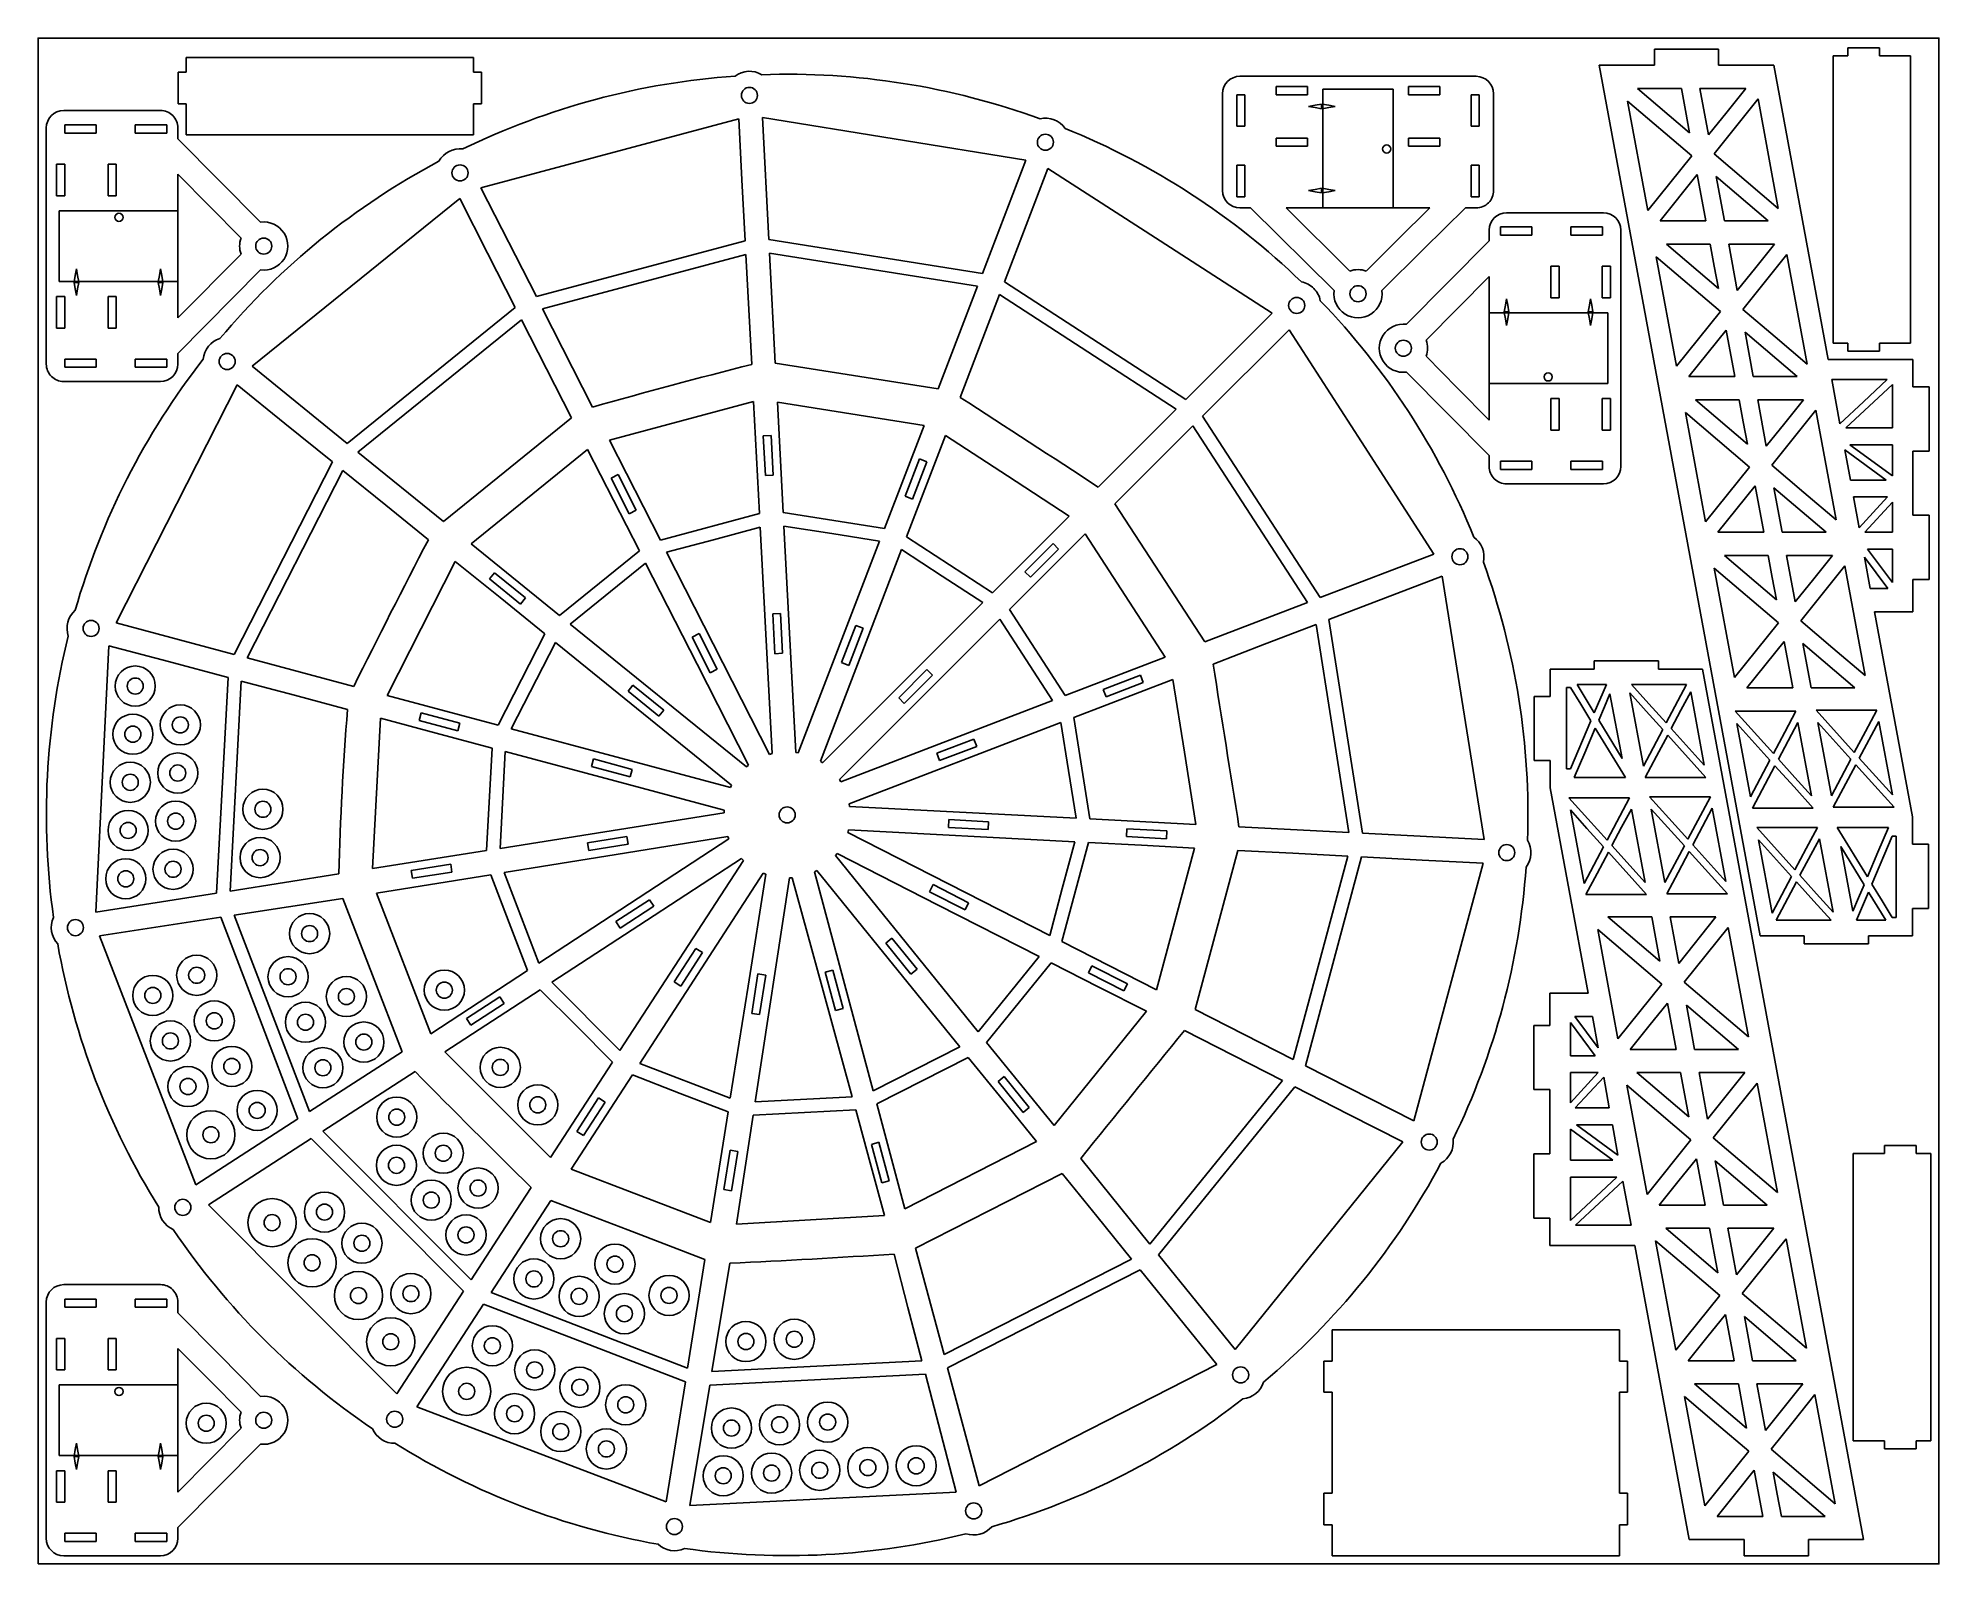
# Model space of a CAD drawing. Extents: x 0 to 710, y 0 to 570.
import ezdxf

# ---------------------------------------------------------------- set-up
doc = ezdxf.new("R2010")
doc.units = 0
doc.header["$MEASUREMENT"] = 0
doc.layers.add('DEFAULT', color=1, linetype='Continuous')

msp = doc.modelspace()

# ---------------------------------------------------------------- linework, layer by layer
at = {"color": 5}
msp.add_lwpolyline([(0, 0), (710, 0), (710, 570), (0, 570)], close=True, dxfattribs=at)
at = {"layer": 'DEFAULT'}
for p, q in [((55.3379, 562.7065), (162.64135, 562.7065)), ((55.3379, 557.235), (55.3379, 562.7065)), ((162.64135, 562.7065), (162.64135, 557.235)), ((603.7085, 559.822), (603.7085, 565.822)), ((603.7085, 565.822), (627.7085, 565.822)), ((627.7085, 565.822), (627.7085, 559.822)), ((670.501, 455.99135), (670.501, 563.295)), ((670.501, 563.295), (675.9725, 563.295)), ((675.9725, 563.295), (675.9725, 566.3265)), ((675.9725, 566.3265), (687.739, 566.3265)), ((687.739, 566.3265), (687.739, 563.295)), ((687.739, 563.295), (699.3965, 563.295)), ((699.3965, 563.295), (699.3965, 455.99135)), ((52.3379, 545.4685), (52.3379, 557.235)), ((52.3379, 557.235), (55.3379, 557.235)), ((162.64135, 557.235), (165.67295, 557.235)), ((165.67295, 557.235), (165.67295, 545.4685)), ((448.9179, 555.6955), (537.16, 555.6955)), ((643.2035, 234.6085), (583.1325, 559.822)), ((583.1325, 559.822), (603.7085, 559.822)), ((627.7085, 559.822), (648.2845, 559.822)), ((648.2845, 559.822), (668.558, 449.9023)), ((442.40685, 513.0465), (442.40685, 549.1845)), ((450.79885, 548.828), (447.7343, 548.828)), ((447.7343, 548.828), (447.7343, 537.0545)), ((450.79885, 537.0545), (450.79885, 548.828)), ((474.1742, 551.8385), (462.4004, 551.8385)), ((462.4004, 551.8385), (462.4004, 548.7745)), ((462.4004, 548.7745), (474.1742, 548.7745)), ((474.1742, 548.7745), (474.1742, 551.8385)), ((523.5875, 551.839), (511.814, 551.839)), ((511.814, 551.839), (511.814, 548.7745)), ((511.814, 548.7745), (523.5875, 548.7745)), ((523.5875, 548.7745), (523.5875, 551.839)), ((538.2905, 548.8285), (535.226, 548.8285)), ((535.226, 548.8285), (535.226, 537.055)), ((538.2905, 537.055), (538.2905, 548.8285)), ((543.656, 549.1875), (543.6715, 513.0495)), ((613.8055, 551.1555), (597.426, 551.1555)), ((597.426, 551.1555), (616.86, 534.585)), ((615.333, 542.87), (613.8055, 551.1555)), ((637.818, 551.1555), (620.6735, 551.1555)), ((620.6735, 551.1555), (623.8905, 533.815)), ((642.4105, 547.2295), (625.99, 526.7995)), ((630.8545, 542.485), (637.818, 551.1555)), ((649.96, 506.3695), (642.4105, 547.2295)), ((9.59705, 542.925), (45.73515, 542.9405)), ((55.3379, 545.4685), (52.3379, 545.4685)), ((55.3379, 533.811), (55.3379, 545.4685)), ((165.67295, 545.4685), (162.64135, 545.4685)), ((162.64135, 545.4685), (162.64135, 533.811)), ((261.7138, 539.8235), (165.438, 514.048)), ((262.91445, 517.038), (261.7138, 539.8235)), ((368.9647, 524.38), (270.5736, 540.2735)), ((270.5736, 540.2735), (272.95585, 494.7773)), ((617.633, 526.0285), (593.664, 546.4575)), ((593.664, 546.4575), (601.2555, 505.6)), ((616.86, 534.585), (615.333, 542.87)), ((623.8905, 533.815), (630.8545, 542.485)), ((3.08885, 448.18725), (3.08885, 536.4295)), ((21.72975, 537.5595), (9.9561, 537.5595)), ((9.9561, 537.5595), (9.9561, 534.495)), ((9.9561, 534.495), (21.72975, 534.495)), ((21.72975, 534.495), (21.72975, 537.5595)), ((48.0665, 537.5595), (36.29285, 537.5595)), ((36.29285, 537.5595), (36.29285, 534.495)), ((36.29285, 534.495), (48.0665, 534.495)), ((48.0665, 534.495), (48.0665, 537.5595)), ((52.249, 536.4145), (52.249, 532.3945)), ((162.64135, 533.811), (55.3379, 533.811)), ((447.7343, 537.0545), (450.79885, 537.0545)), ((474.1742, 532.6445), (462.4004, 532.6445)), ((462.4004, 532.6445), (462.4004, 529.58)), ((474.1742, 529.58), (474.1742, 532.6445)), ((523.5875, 532.6445), (511.814, 532.6445)), ((511.814, 532.6445), (511.814, 529.58)), ((523.5875, 529.58), (523.5875, 532.6445)), ((535.226, 537.055), (538.2905, 537.055)), ((52.249, 532.3945), (67.6854, 516.7995)), ((462.4004, 529.58), (474.1742, 529.58)), ((511.814, 529.58), (523.5875, 529.58)), ((609.444, 515.8145), (617.633, 526.0285)), ((625.99, 526.7995), (637.975, 516.5845)), ((10.00995, 522.857), (6.94555, 522.857)), ((6.94555, 522.857), (6.94555, 511.083)), ((10.00995, 511.083), (10.00995, 522.857)), ((29.20475, 522.857), (26.1401, 522.857)), ((26.1401, 522.857), (26.1401, 511.083)), ((29.20475, 511.083), (29.20475, 522.857)), ((64.0255, 507.2055), (52.23325, 519.122)), ((52.23325, 519.122), (52.23325, 465.4479)), ((360.84545, 503.233), (368.9647, 524.38)), ((377.1986, 521.2235), (360.9831, 478.9771)), ((419.0987, 494.24685), (377.1986, 521.2235)), ((450.79885, 522.4915), (447.7343, 522.4915)), ((447.7343, 522.4915), (447.7343, 510.718)), ((450.79885, 510.718), (450.79885, 522.4915)), ((538.2905, 522.4915), (535.226, 522.4915)), ((535.226, 522.4915), (535.226, 510.718)), ((538.2905, 510.718), (538.2905, 522.4915)), ((619.7305, 519.0145), (605.8035, 501.674)), ((622.9475, 501.674), (619.7305, 519.0145)), ((67.6854, 516.799), (83.12185, 501.204)), ((165.438, 514.048), (186.12535, 473.41255)), ((264.1151, 494.2519), (262.9144, 517.0375)), ((601.2555, 505.6), (609.444, 515.8145)), ((646.195, 501.674), (626.7725, 518.2345)), ((626.7725, 518.2345), (629.8635, 501.674)), ((637.975, 516.5845), (649.96, 506.3695)), ((6.94555, 511.083), (10.00995, 511.083)), ((26.1401, 511.083), (29.20475, 511.083)), ((75.8177, 495.28945), (64.0255, 507.2055)), ((157.4964, 510.0075), (79.97695, 447.36455)), ((167.87, 489.66945), (157.4964, 510.0075)), ((447.7343, 510.718), (450.79885, 510.718)), ((452.89165, 506.5355), (448.9179, 506.5355)), ((484.0896, 475.6614), (452.89165, 506.5355)), ((519.853, 506.5515), (466.1787, 506.5515)), ((466.1787, 506.5515), (490.01005, 482.9688)), ((507.9365, 494.75905), (519.853, 506.5515)), ((533.125, 506.5355), (517.53, 491.0991)), ((537.1455, 506.5355), (533.125, 506.5355)), ((535.226, 510.718), (538.2905, 510.718)), ((548.511, 504.74), (584.649, 504.74)), ((352.72615, 482.0861), (360.84545, 503.233)), ((542, 494.255), (542, 498.22875)), ((557.956, 499.4123), (546.1825, 499.4123)), ((546.1825, 499.4123), (546.1825, 496.34775)), ((557.956, 496.34775), (557.956, 499.4123)), ((584.2925, 499.4123), (572.519, 499.4123)), ((572.519, 499.4123), (572.519, 496.34775)), ((584.2925, 496.34775), (584.2925, 499.4123)), ((591.16, 498.22875), (591.16, 409.9866)), ((605.8035, 501.674), (614.3755, 501.674)), ((614.3755, 501.674), (622.9475, 501.674)), ((629.8635, 501.674), (638.0295, 501.674)), ((638.0295, 501.674), (646.195, 501.674)), ((186.12535, 473.41255), (264.1151, 494.2519)), ((272.95585, 494.7773), (352.72615, 482.0861)), ((460.9988, 467.27025), (419.0987, 494.24685)), ((496.02025, 482.96685), (507.9365, 494.75905)), ((517.53, 491.0991), (501.935, 475.6627)), ((511.126, 463.057), (542, 494.255)), ((546.1825, 496.34775), (557.956, 496.34775)), ((572.519, 496.34775), (584.2925, 496.34775)), ((624.5625, 493.00715), (608.2275, 493.00715)), ((608.2275, 493.00715), (627.616, 476.4431)), ((626.0895, 484.72515), (624.5625, 493.00715)), ((648.575, 493.0072), (631.477, 493.0072)), ((631.477, 493.0072), (634.6535, 475.67415)), ((641.6145, 484.34065), (648.575, 493.0072)), ((52.23325, 465.4479), (75.81575, 489.27925)), ((83.12315, 483.3589), (52.249, 452.16095)), ((178.2436, 469.3313), (167.87, 489.66945)), ((264.384, 489.1483), (188.4446, 468.85685)), ((265.46585, 468.6176), (264.384, 489.1483)), ((350.89425, 477.31465), (273.2232, 489.6718)), ((273.2232, 489.6718), (275.3764, 448.5492)), ((568.109, 484.7462), (565.0445, 484.7462)), ((565.0445, 484.7462), (565.0445, 472.9724)), ((568.109, 472.9724), (568.109, 484.7462)), ((587.3035, 484.7462), (584.239, 484.7462)), ((584.239, 484.7462), (584.239, 472.9724)), ((587.3035, 472.9724), (587.3035, 484.7462)), ((628.435, 467.8807), (604.421, 488.31175)), ((604.421, 488.31175), (612.013, 447.4497)), ((627.616, 476.4431), (626.0895, 484.72515)), ((634.6535, 475.67415), (641.614, 484.34065)), ((653.1695, 489.08315), (636.7475, 468.65215)), ((660.7615, 448.2211), (653.1695, 489.08315)), ((343.523, 458.11605), (350.89425, 477.31465)), ((360.9831, 478.9771), (428.6845, 434.94445)), ((542.016, 480.96795), (518.4335, 457.13655)), ((542.016, 427.2938), (542.016, 480.96795)), ((10.00995, 473.44335), (6.94555, 473.44335)), ((6.94555, 473.44335), (6.94555, 461.66955)), ((10.00995, 461.66955), (10.00995, 473.44335)), ((29.20475, 473.44335), (26.1401, 473.44335)), ((26.1401, 473.44335), (26.1401, 461.66955)), ((29.20475, 461.66955), (29.20475, 473.44335)), ((115.4831, 418.5809), (178.2436, 469.3313)), ((188.4446, 468.85685), (207.12145, 432.17085)), ((266.5477, 448.08695), (265.46585, 468.6176)), ((359.15105, 474.20415), (344.39245, 435.7535)), ((392.1112, 452.76705), (359.15105, 474.20415)), ((565.0445, 472.9724), (568.109, 472.9724)), ((584.239, 472.9724), (587.3035, 472.9724)), ((636.7475, 468.65215), (648.7545, 458.4366)), ((6.94555, 461.66955), (10.00995, 461.66955)), ((26.1401, 461.66955), (29.20475, 461.66955)), ((180.5656, 464.77865), (119.454, 415.36165)), ((189.9048, 446.46855), (180.5656, 464.77865)), ((428.6845, 434.94445), (460.9988, 467.27025)), ((620.224, 457.66515), (628.435, 467.8807)), ((336.1518, 438.9174), (343.523, 458.11605)), ((467.2747, 460.9981), (434.98585, 428.72335)), ((494.2762, 419.114), (467.2747, 460.9981)), ((612.013, 447.4497), (620.224, 457.6652)), ((630.535, 460.8661), (616.6075, 443.52565)), ((633.752, 443.52565), (630.535, 460.8661)), ((656.9995, 443.5256), (637.5655, 460.0961)), ((637.5655, 460.0961), (640.62, 443.5256)), ((648.7545, 458.4366), (660.7615, 448.2211)), ((675.9725, 455.99135), (670.501, 455.99135)), ((675.9725, 452.99135), (675.9725, 455.99135)), ((699.3965, 455.99135), (687.739, 455.99135)), ((687.739, 455.99135), (687.739, 452.99135)), ((21.72975, 450.06795), (9.9561, 450.06795)), ((9.9561, 450.06795), (9.9561, 447.00345)), ((21.72975, 447.00345), (21.72975, 450.06795)), ((48.0665, 450.06795), (36.29285, 450.06795)), ((36.29285, 450.06795), (36.29285, 447.00345)), ((48.0665, 447.00345), (48.0665, 450.06795)), ((52.249, 452.16095), (52.249, 448.18715)), ((79.97695, 447.36455), (115.4831, 418.5809)), ((275.3764, 448.5492), (336.1518, 438.9174)), ((425.0713, 431.33), (392.1112, 452.76705)), ((518.4315, 451.1264), (530.2235, 439.2101)), ((668.558, 449.9023), (700.284, 449.9023)), ((687.739, 452.99135), (675.9725, 452.99135)), ((700.284, 449.9023), (700.284, 439.7083)), ((45.73795, 441.6762), (9.59985, 441.6762)), ((9.9561, 447.00345), (21.72975, 447.00345)), ((74.35505, 440.4188), (29.2385, 351.5486)), ((36.29285, 447.00345), (48.0665, 447.00345)), ((92.14285, 426.026), (74.35505, 440.4188)), ((199.244, 428.1585), (189.9048, 446.46855)), ((526.5635, 429.61675), (511.127, 445.2118)), ((616.6075, 443.52565), (625.1795, 443.52565)), ((625.1795, 443.52565), (633.752, 443.52565)), ((640.62, 443.5256), (648.8095, 443.5256)), ((648.8095, 443.5256), (656.9995, 443.5256)), ((690.643, 442.4012), (669.9535, 442.4012)), ((669.9535, 442.4012), (673.0065, 425.92275)), ((692.584, 440.5879), (675.2335, 424.377)), ((681.8245, 434.16195), (690.643, 442.4012)), ((692.584, 432.48245), (692.584, 440.5879)), ((267.28495, 434.21495), (213.42765, 419.7838)), ((268.38185, 413.28465), (267.28495, 434.21495)), ((303.52825, 429.6229), (276.1403, 433.96065)), ((276.1403, 433.96065), (278.296, 392.8256)), ((530.2235, 439.2101), (542.016, 427.2938)), ((568.109, 435.33275), (565.0445, 435.33275)), ((565.0445, 435.33275), (565.0445, 423.55895)), ((568.109, 423.55895), (568.109, 435.33275)), ((587.3035, 435.33275), (584.239, 435.33275)), ((584.239, 435.33275), (584.239, 423.55895)), ((587.3035, 423.55895), (587.3035, 435.33275)), ((635.366, 434.8589), (619.0345, 434.8589)), ((619.0345, 434.8589), (638.457, 418.29815)), ((636.9115, 426.5785), (635.366, 434.8589)), ((659.4265, 434.8589), (642.282, 434.8589)), ((642.282, 434.8589), (645.499, 417.5185)), ((652.4625, 426.1887), (659.4265, 434.8589)), ((673.0065, 425.92275), (681.8245, 434.162)), ((700.284, 439.7083), (706.284, 439.7083)), ((706.284, 439.7083), (706.284, 415.7083)), ((109.9306, 411.63325), (92.14285, 426.026)), ((151.41205, 389.4544), (199.244, 428.1585)), ((330.91625, 425.28525), (303.52825, 429.62295)), ((395.99355, 402.2418), (425.0713, 431.33)), ((434.98585, 428.72335), (478.9208, 360.9666)), ((542, 414.0217), (526.5635, 429.61675)), ((639.24, 409.73335), (615.27, 430.16335)), ((615.27, 430.16335), (622.819, 389.30345)), ((638.457, 418.29815), (636.9115, 426.5785)), ((645.499, 417.5185), (652.4625, 426.1887)), ((663.974, 430.93275), (647.597, 410.50405)), ((671.5655, 390.07535), (663.974, 430.93275)), ((692.584, 424.377), (692.584, 432.4824)), ((213.42765, 419.7838), (232.4539, 382.4426)), ((273.8394, 421.58045), (270.89975, 421.42595)), ((270.89975, 421.42595), (271.67965, 406.54765)), ((274.6187, 406.7013), (273.8394, 421.58045)), ((316.1512, 386.8211), (330.91625, 425.28525)), ((338.91395, 421.4804), (324.398, 383.6652)), ((362.05025, 406.45565), (338.91395, 421.4804)), ((431.37015, 425.1093), (402.2417, 395.9936)), ((452.7598, 392.122), (431.37015, 425.1093)), ((521.2775, 377.23), (494.2762, 419.114)), ((565.0445, 423.55895), (568.109, 423.55895)), ((584.239, 423.55895), (587.3035, 423.55895)), ((675.2335, 424.377), (692.584, 424.377)), ((119.454, 415.36165), (151.41205, 389.4544)), ((205.27635, 416.33165), (161.74335, 381.07915)), ((214.93335, 397.3788), (205.27635, 416.33165)), ((269.4788, 392.35435), (268.38185, 413.28465)), ((329.25745, 412.76085), (323.91835, 398.85235)), ((332.0055, 411.70675), (329.25745, 412.76085)), ((542, 410.00135), (542, 414.0217)), ((557.956, 411.9207), (546.1825, 411.9207)), ((546.1825, 411.9207), (546.1825, 408.85615)), ((557.956, 408.85615), (557.956, 411.9207)), ((584.293, 411.9207), (572.5195, 411.9207)), ((572.5195, 411.9207), (572.5195, 408.85615)), ((584.293, 408.85615), (584.293, 411.9207)), ((690.332, 404.8768), (674.8135, 416.168)), ((674.8135, 416.168), (676.9055, 404.8768)), ((692.584, 418.0619), (676.7145, 418.0619)), ((676.7145, 418.0619), (692.584, 406.51545)), ((692.584, 412.28865), (692.584, 418.0619)), ((692.584, 406.51545), (692.584, 412.28865)), ((706.284, 415.7083), (700.284, 415.7083)), ((700.284, 415.7083), (700.284, 391.7083)), ((73.23695, 339.7412), (109.9306, 411.63325)), ((113.9035, 408.4186), (78.17425, 338.41615)), ((129.8562, 395.5107), (113.9035, 408.4186)), ((216.68305, 406.8964), (214.06065, 405.56065)), ((214.06065, 405.56065), (220.82425, 392.28545)), ((223.44735, 393.6215), (216.68305, 406.89645)), ((271.67965, 406.54765), (274.6187, 406.7013)), ((326.6664, 397.7976), (332.0055, 411.70675)), ((385.18655, 391.4309), (362.05025, 406.45565)), ((546.1825, 408.85615), (557.956, 408.85615)), ((572.5195, 408.85615), (584.293, 408.85615)), ((631.0295, 399.51835), (639.24, 409.73335)), ((647.597, 410.50405), (659.581, 400.28965)), ((676.9055, 404.8768), (683.6185, 404.8768)), ((683.6185, 404.8768), (690.332, 404.8768)), ((323.91835, 398.85235), (326.6664, 397.7976)), ((584.652, 403.4909), (548.514, 403.47525)), ((622.819, 389.30345), (631.0295, 399.51835)), ((641.339, 402.7177), (627.412, 385.3773)), ((644.556, 385.3773), (641.339, 402.7177)), ((667.804, 385.3773), (648.3695, 401.9478)), ((648.3695, 401.9478), (651.424, 385.3773)), ((659.581, 400.2897), (671.5655, 390.07535)), ((690.783, 398.56175), (678.056, 398.56175)), ((678.056, 398.56175), (680.1495, 387.01115)), ((685.4665, 392.78645), (690.783, 398.56175)), ((145.80885, 382.6028), (129.8562, 395.51075)), ((224.5903, 378.42595), (214.93335, 397.37885)), ((220.82425, 392.28545), (223.44735, 393.6215)), ((232.4539, 382.4426), (269.4788, 392.35435)), ((278.296, 392.8256), (316.1512, 386.8211)), ((356.53825, 362.7827), (385.18655, 391.4309)), ((402.2417, 395.9936), (435.75335, 344.39215)), ((474.1495, 359.13475), (452.7598, 392.122)), ((680.1495, 387.01115), (685.4665, 392.78645)), ((692.584, 396.60545), (682.247, 385.3767)), ((692.584, 385.3767), (692.584, 396.60545)), ((700.284, 391.7083), (706.284, 391.7083)), ((706.284, 391.7083), (706.284, 367.7083)), ((269.7463, 387.24995), (252.2605, 382.5689)), ((274.17835, 302.68245), (269.7463, 387.24995)), ((296.44145, 384.8849), (278.56355, 387.72065)), ((278.56355, 387.72065), (282.99585, 303.14475)), ((314.3194, 382.04915), (296.44145, 384.8849)), ((324.398, 383.6652), (356.53825, 362.7827)), ((391.05125, 384.80805), (362.7884, 356.54515)), ((406.0154, 361.7653), (391.05125, 384.80805)), ((627.412, 385.3773), (635.984, 385.3773)), ((635.984, 385.3773), (644.556, 385.3773)), ((651.424, 385.3773), (659.614, 385.3773)), ((659.614, 385.3773), (667.804, 385.3773)), ((682.247, 385.3767), (687.4155, 385.3767)), ((687.4155, 385.3767), (692.584, 385.3767)), ((161.74335, 381.07915), (194.79815, 354.3119)), ((194.79815, 354.3119), (224.5903, 378.42595)), ((252.2605, 382.5689), (234.7747, 377.88785)), ((234.7747, 377.88785), (273.22395, 302.42675)), ((283.9714, 302.99025), (314.3194, 382.04915)), ((322.56605, 378.8926), (292.21515, 299.82585)), ((337.74495, 369.0304), (322.56605, 378.8926)), ((379.0931, 381.1793), (368.55815, 370.64455)), ((370.6399, 368.56275), (381.1747, 379.09755)), ((381.1747, 379.09755), (379.09305, 381.1793)), ((478.9208, 360.9666), (521.2775, 377.23)), ((646.2185, 376.71065), (629.839, 376.71065)), ((629.839, 376.71065), (649.273, 360.14015)), ((647.7455, 368.4254), (646.2185, 376.71065)), ((670.2305, 376.71065), (653.0865, 376.71065)), ((653.0865, 376.71065), (656.3035, 359.3702)), ((663.267, 368.0404), (670.2305, 376.71065)), ((692.584, 379.06165), (683.2805, 379.06165)), ((683.2805, 379.06165), (692.584, 366.59225)), ((692.584, 372.82695), (692.584, 379.06165)), ((155.85685, 374.4839), (130.34595, 324.41535)), ((172.55245, 360.964), (155.85685, 374.4839)), ((170.4472, 370.24), (168.5949, 367.953)), ((182.0252, 360.86435), (170.4472, 370.24)), ((226.9109, 373.87175), (198.77095, 351.09505)), ((246.13405, 336.14425), (226.9109, 373.87175)), ((368.55815, 370.64455), (370.6399, 368.56275)), ((650.044, 351.5851), (626.074, 372.0151)), ((626.074, 372.0151), (633.6235, 331.15515)), ((674.8235, 372.78455), (658.4025, 352.3546)), ((682.3725, 331.9246), (674.8235, 372.78455)), ((690.931, 364.37655), (682.167, 376.12215)), ((682.167, 376.12215), (684.3255, 364.37655)), ((692.584, 366.59225), (692.584, 372.82695)), ((168.5949, 367.953), (180.1735, 358.57645)), ((352.9239, 359.1682), (337.74495, 369.03045)), ((524.4345, 368.9843), (503.287, 360.86495)), ((540.1825, 270.5698), (524.4345, 368.9843)), ((649.273, 360.14015), (647.7455, 368.4254)), ((656.3035, 359.3702), (663.267, 368.0404)), ((684.3255, 364.37655), (687.628, 364.37655)), ((687.628, 364.37655), (690.931, 364.37655)), ((706.284, 367.7083), (700.284, 367.7083)), ((700.284, 367.7083), (700.284, 355.7083)), ((189.24815, 347.4441), (172.5525, 360.96395)), ((180.1735, 358.57645), (182.0252, 360.86435)), ((277.3301, 355.061), (274.39155, 354.90595)), ((278.11, 340.1823), (277.3301, 355.061)), ((293.04345, 299.28795), (352.9239, 359.1682)), ((362.7884, 356.54515), (383.6563, 324.3955)), ((420.9795, 338.72245), (406.0154, 361.76525)), ((435.75335, 344.39215), (474.1495, 359.13475)), ((503.287, 360.865), (482.13935, 352.74565)), ((700.284, 355.7083), (685.9315, 355.7083)), ((685.9315, 355.7083), (700.137, 279.05465)), ((29.2385, 351.5486), (73.23695, 339.7412)), ((198.77095, 351.09505), (264.58895, 297.7966)), ((274.39155, 354.90595), (275.17135, 340.02835)), ((359.17375, 352.9304), (299.2875, 293.04405)), ((305.40145, 350.615), (300.0629, 336.70625)), ((302.8104, 335.6517), (308.149, 349.5597)), ((308.149, 349.5597), (305.40145, 350.615)), ((369.029, 337.747), (359.17375, 352.9304)), ((477.3665, 350.9132), (458.1419, 343.53215)), ((489.6164, 273.22155), (477.3665, 350.9132)), ((482.13935, 352.74565), (494.72035, 272.95385)), ((641.8335, 341.3702), (650.044, 351.5851)), ((658.4025, 352.3546), (670.3875, 342.1396)), ((26.43405, 343.00295), (21.56995, 243.4552)), ((48.71325, 337.05385), (26.43405, 343.00295)), ((171.8396, 313.2972), (189.24815, 347.4441)), ((193.22045, 344.2274), (176.77735, 311.9742)), ((226.1262, 317.5809), (193.22045, 344.2274)), ((246.92635, 347.54625), (244.30405, 346.21125)), ((244.30405, 346.21125), (251.07385, 332.92495)), ((253.69575, 334.261), (246.9264, 347.5463)), ((458.14195, 343.5322), (438.91735, 336.1512)), ((633.6235, 331.15515), (641.8335, 341.37015)), ((652.1435, 344.56945), (638.216, 327.229)), ((655.3605, 327.229), (652.1435, 344.56945)), ((678.608, 327.22905), (659.174, 343.79955)), ((659.174, 343.79955), (662.2285, 327.22905)), ((670.3875, 342.1396), (682.3725, 331.9246)), ((70.99245, 331.10475), (48.71325, 337.05385)), ((78.17425, 338.41615), (117.91355, 327.75175)), ((265.3572, 298.41665), (246.13405, 336.1442)), ((251.07385, 332.92495), (253.69575, 334.261)), ((275.17135, 340.02835), (278.11, 340.1823)), ((300.0629, 336.70625), (302.8104, 335.6517)), ((331.99095, 334.0789), (321.4561, 323.54405)), ((334.07265, 331.99715), (331.99095, 334.0789)), ((378.8843, 322.56365), (369.029, 337.747)), ((383.6563, 324.3955), (420.9795, 338.72245)), ((564.788, 334.3032), (581.2215, 334.3032)), ((564.788, 324.08015), (564.788, 334.3032)), ((581.2215, 334.3032), (581.2215, 337.3032)), ((581.2215, 337.3032), (605.2215, 337.3032)), ((605.2215, 337.3032), (605.2215, 334.3032)), ((605.2215, 334.3032), (621.7215, 334.3032)), ((621.7215, 334.3032), (681.793, 9.08975)), ((66.71565, 250.5682), (70.99245, 331.10475)), ((75.92945, 329.7864), (71.765, 251.36375)), ((95.77395, 324.48745), (75.92945, 329.7864)), ((222.2135, 328.3181), (220.361, 326.0326)), ((233.7848, 318.93255), (222.2135, 328.3181)), ((323.5378, 321.4623), (334.07265, 331.99715)), ((423.86995, 330.374), (386.829, 316.15535)), ((411.744, 332.02765), (397.83535, 326.6882)), ((397.83535, 326.6882), (398.88905, 323.9407)), ((398.88905, 323.9407), (412.7989, 329.28)), ((412.7989, 329.28), (411.744, 332.02765)), ((428.15855, 303.2971), (423.86995, 330.374)), ((572.362, 327.4156), (570.862, 327.4156)), ((570.862, 327.4156), (570.862, 297.0279)), ((576.181, 321.18635), (572.362, 327.4156)), ((580.29, 328.48235), (574.8185, 328.48235)), ((574.8185, 328.48235), (581.258, 317.91055)), ((585.761, 328.48235), (580.29, 328.48235)), ((581.258, 317.91055), (585.761, 328.48235)), ((615.761, 328.48235), (595.2175, 328.48235)), ((595.2175, 328.48235), (601.6895, 321.32395)), ((608.1615, 314.16555), (615.761, 328.48235)), ((638.216, 327.229), (646.788, 327.229)), ((646.788, 327.229), (655.3605, 327.229)), ((662.2285, 327.22905), (670.418, 327.22905)), ((670.418, 327.22905), (678.608, 327.22905)), ((115.6185, 319.18845), (95.774, 324.48745)), ((130.34595, 324.41535), (171.8396, 313.2972)), ((220.361, 326.0326), (231.93145, 316.64765)), ((299.8253, 292.21585), (378.8843, 322.56365)), ((321.4561, 323.54405), (323.5378, 321.4623)), ((558.788, 300.08015), (558.788, 324.08015)), ((558.788, 324.08015), (564.788, 324.08015)), ((579.9995, 314.9572), (576.181, 321.18635)), ((585.0215, 320.12465), (582.9245, 315.1739)), ((587.1185, 325.0754), (585.0215, 320.12465)), ((591.6155, 300.90535), (587.1185, 325.0754)), ((600.673, 318.5419), (594.485, 325.4099)), ((594.485, 325.4099), (599.595, 297.98475)), ((601.6895, 321.3239), (608.1615, 314.16555)), ((617.267, 325.7919), (613.635, 318.94955)), ((622.3285, 298.3756), (617.267, 325.7919)), ((127.9158, 315.92495), (124.97145, 259.74675)), ((148.7393, 310.3453), (127.9158, 315.92495)), ((143.1146, 317.94355), (142.3525, 315.1004)), ((142.3525, 315.1004), (156.74425, 311.2447)), ((157.5064, 314.08795), (143.1146, 317.94355)), ((156.74425, 311.2447), (157.5064, 314.08795)), ((259.032, 290.9344), (226.12625, 317.58095)), ((231.93145, 316.64765), (233.7848, 318.9326)), ((382.0566, 314.32325), (302.9898, 283.97245)), ((384.8842, 296.44395), (382.0566, 314.32325)), ((386.829, 316.15535), (392.8163, 278.2972)), ((572.362, 297.0279), (579.9995, 314.9572)), ((582.9245, 315.1739), (591.6155, 300.90535)), ((606.8615, 311.6739), (600.673, 318.54195)), ((613.635, 318.94955), (610.003, 312.10715)), ((656.564, 318.5623), (633.922, 318.5623)), ((633.922, 318.5623), (648.168, 302.74555)), ((646.868, 300.25385), (634.5425, 313.98545)), ((634.5425, 313.98545), (639.604, 286.56915)), ((657.2765, 314.37635), (650.01, 300.6872)), ((652.366, 310.6539), (656.564, 318.5623)), ((662.3865, 286.95115), (657.2765, 314.37635)), ((686.77, 318.88195), (664.1285, 318.88195)), ((664.1285, 318.88195), (678.3745, 303.06515)), ((677.0745, 300.57345), (664.7195, 314.33745)), ((664.7195, 314.33745), (669.822, 286.9113)), ((687.4825, 314.6959), (680.216, 301.0068)), ((682.572, 310.97355), (686.77, 318.88195)), ((692.5925, 287.27075), (687.4825, 314.6959)), ((169.56275, 304.7657), (148.73925, 310.3453)), ((176.77735, 311.9742), (258.58355, 290.0543)), ((349.5562, 308.15815), (335.6567, 302.82225)), ((336.71295, 300.07215), (350.61145, 305.4107)), ((350.61145, 305.4107), (349.5562, 308.15815)), ((581.6245, 312.1946), (577.7135, 302.99665)), ((592.8995, 293.79875), (581.6245, 312.1946)), ((599.595, 297.98475), (606.8615, 311.6739)), ((608.703, 309.6155), (604.505, 301.7071)), ((622.949, 293.79875), (608.703, 309.6155)), ((610.003, 312.10715), (622.3285, 298.3756)), ((648.168, 302.74555), (652.366, 310.6539)), ((678.3745, 303.06515), (682.572, 310.97355)), ((167.5481, 266.49035), (169.56275, 304.7657)), ((174.50005, 303.44285), (172.59715, 267.29005)), ((215.3991, 292.484), (174.50005, 303.44285)), ((207.45655, 300.7028), (206.69455, 297.85965)), ((221.9484, 296.8202), (207.45655, 300.7028)), ((264.58895, 297.7966), (265.3572, 298.41665)), ((273.22395, 302.42675), (274.17835, 302.68245)), ((282.99585, 303.14475), (283.9714, 302.99025)), ((292.21515, 299.82585), (293.04345, 299.28795)), ((335.6567, 302.82225), (336.71295, 300.07215)), ((432.44715, 276.2202), (428.15855, 303.2971)), ((564.788, 300.08015), (558.788, 300.08015)), ((564.788, 289.85705), (564.788, 300.08015)), ((577.7135, 302.99665), (573.8025, 293.79875)), ((604.505, 301.7071), (600.307, 293.79875)), ((643.236, 293.4115), (646.868, 300.25385)), ((650.01, 300.6872), (656.198, 293.8192)), ((678.916, 298.5151), (670.52, 282.69835)), ((673.448, 293.74235), (677.0745, 300.57345)), ((686.066, 290.6067), (678.916, 298.5151)), ((680.216, 301.0068), (686.404, 294.13875)), ((206.69455, 297.85965), (221.1863, 293.9768)), ((256.2981, 281.52525), (215.3991, 292.48405)), ((221.1863, 293.9768), (221.9484, 296.8202)), ((299.2875, 293.04405), (299.8253, 292.21585)), ((387.7119, 278.56465), (384.88425, 296.444)), ((570.862, 297.0279), (572.362, 297.0279)), ((573.8025, 293.79875), (592.8995, 293.79875)), ((600.307, 293.79875), (622.949, 293.79875)), ((639.604, 286.56915), (643.236, 293.4115)), ((648.71, 298.1955), (640.314, 282.37875)), ((655.86, 290.28715), (648.71, 298.1955)), ((656.198, 293.8192), (662.3865, 286.95115)), ((669.822, 286.9113), (673.448, 293.74235)), ((686.404, 294.13875), (692.5925, 287.27075)), ((258.58355, 290.0543), (259.032, 290.9344)), ((578.9935, 213.20335), (564.788, 289.85705)), ((594.4055, 286.2134), (571.7095, 286.2134)), ((571.7095, 286.2134), (578.8595, 278.305)), ((586.0095, 270.3966), (594.4055, 286.2134)), ((624.6115, 286.53295), (601.9155, 286.53295)), ((601.9155, 286.53295), (609.0655, 278.62455)), ((616.2155, 270.7162), (624.6115, 286.53295)), ((663.01, 282.37875), (655.86, 290.28715)), ((693.216, 282.69835), (686.066, 290.6067)), ((172.59715, 267.29005), (256.2464, 280.5389)), ((256.2464, 280.5389), (256.2981, 281.52525)), ((302.9898, 283.97245), (303.1444, 282.99675)), ((303.1444, 282.99675), (387.7119, 278.56465)), ((340.18075, 278.1118), (340.0236, 275.1158)), ((355.0561, 277.27495), (340.18075, 278.1118)), ((354.89085, 274.3367), (355.0561, 277.27495)), ((392.8163, 278.2972), (432.44715, 276.2202)), ((578.521, 274.7729), (572.333, 281.6409)), ((572.333, 281.6409), (577.443, 254.21575)), ((578.8595, 278.30495), (586.0095, 270.3966)), ((595.1035, 282.00035), (591.477, 275.1693)), ((600.206, 254.57425), (595.1035, 282.00035)), ((608.7275, 275.09255), (602.539, 281.96055)), ((602.539, 281.96055), (607.649, 254.53535)), ((609.0655, 278.62455), (616.2155, 270.7162)), ((625.3215, 282.34255), (621.6895, 275.5002)), ((630.383, 254.92625), (625.3215, 282.34255)), ((640.314, 282.37875), (663.01, 282.37875)), ((670.52, 282.69835), (693.216, 282.69835)), ((700.137, 279.05465), (700.137, 268.8315)), ((187.07875, 224.4409), (258.01025, 270.8256)), ((219.9139, 271.7752), (205.21025, 269.3737)), ((257.6533, 271.7466), (215.8828, 264.99455)), ((220.38865, 268.87), (219.9139, 271.7752)), ((258.01025, 270.8256), (257.6533, 271.7466)), ((302.68235, 274.1789), (302.42665, 273.2246)), ((302.42665, 273.2246), (377.8803, 234.779)), ((387.25825, 269.74645), (302.68235, 274.1789)), ((340.0236, 275.1158), (354.89085, 274.3367)), ((406.7017, 274.62495), (406.54755, 271.6855)), ((406.54755, 271.6855), (421.42535, 270.9058)), ((421.58, 273.84465), (406.7017, 274.62495)), ((421.42535, 270.9058), (421.58, 273.84465)), ((448.54875, 275.3751), (489.6164, 273.22155)), ((494.72035, 272.95385), (540.1825, 270.5698)), ((584.7095, 267.9049), (578.521, 274.7729)), ((591.477, 275.1693), (587.851, 268.3382)), ((614.9155, 268.2245), (608.7275, 275.09255)), ((621.6895, 275.5002), (618.0575, 268.65785)), ((664.618, 275.113), (641.9765, 275.113)), ((641.9765, 275.113), (656.2225, 259.29615)), ((654.922, 256.8045), (642.5965, 270.53605)), ((642.5965, 270.53605), (647.658, 243.11975)), ((665.3305, 270.92695), (658.064, 257.2378)), ((660.42, 267.2046), (664.618, 275.113)), ((670.4405, 243.5018), (665.3305, 270.92695)), ((691.123, 275.113), (672.026, 275.113)), ((672.026, 275.113), (683.3005, 256.7171)), ((692.563, 271.8838), (684.9255, 253.95455)), ((687.212, 265.91505), (691.123, 275.113)), ((694.063, 271.8838), (692.563, 271.8838)), ((694.063, 241.4961), (694.063, 271.8838)), ((124.97145, 259.74675), (167.5481, 266.49035)), ((215.8828, 264.9946), (174.1123, 258.24255)), ((205.21025, 269.3737), (205.6849, 266.4688)), ((205.6849, 266.4688), (220.38865, 268.87)), ((217.3627, 191.76265), (263.4896, 262.7918)), ((262.7923, 263.4882), (227.31985, 240.3889)), ((263.4896, 262.7918), (262.7923, 263.4882)), ((298.418, 265.35695), (297.7963, 264.58925)), ((297.7963, 264.58925), (351.0894, 198.77775)), ((336.14855, 246.1323), (298.418, 265.35695)), ((392.36315, 269.47895), (382.43455, 232.4585)), ((382.56925, 252.2627), (387.25825, 269.74645)), ((412.17405, 268.4407), (392.36315, 269.47895)), ((431.985, 267.40245), (412.17405, 268.44065)), ((417.7942, 214.44185), (431.985, 267.40245)), ((448.0846, 266.5586), (432.1688, 207.1175)), ((468.64715, 265.48095), (448.0846, 266.5586)), ((489.20965, 264.40325), (468.64715, 265.48095)), ((468.80205, 188.45195), (489.20965, 264.40325)), ((494.3151, 264.1357), (473.35595, 186.1316)), ((517.019, 262.9458), (494.3151, 264.1357)), ((539.723, 261.75595), (517.019, 262.9458)), ((577.443, 254.21575), (584.7095, 267.9049)), ((586.551, 265.84655), (582.353, 257.93815)), ((600.797, 250.02975), (586.551, 265.84655)), ((587.851, 268.3382), (600.206, 254.57425)), ((607.649, 254.53535), (614.9155, 268.2245)), ((616.757, 266.16615), (612.5595, 258.2578)), ((631.003, 250.3494), (616.757, 266.16615)), ((618.0575, 268.65785), (630.383, 254.92625)), ((656.2225, 259.29615), (660.42, 267.20455)), ((682.0005, 253.73785), (673.31, 268.0064)), ((673.31, 268.0064), (677.8065, 243.83635)), ((683.3005, 256.7171), (687.212, 265.91505)), ((700.137, 268.8315), (706.137, 268.8315)), ((706.137, 268.8315), (706.137, 244.8315)), ((71.765, 251.36375), (112.3963, 257.7655)), ((169.06975, 257.42735), (126.4452, 250.5373)), ((154.13335, 261.3743), (139.41775, 259.04295)), ((139.41775, 259.04295), (139.87825, 256.1359)), ((139.87825, 256.1359), (154.5945, 258.46665)), ((154.5945, 258.46665), (154.13335, 261.3743)), ((175.9336, 239.53425), (169.06975, 257.42735)), ((174.1123, 258.24255), (187.07875, 224.4409)), ((270.89475, 257.98205), (224.77275, 186.96045)), ((265.19255, 215.80435), (271.81705, 257.62985)), ((280.64385, 256.2504), (267.8446, 172.6348)), ((271.81705, 257.62985), (270.89475, 257.98205)), ((281.6961, 256.31175), (280.64385, 256.2504)), ((292.8811, 215.41825), (281.6961, 256.31175)), ((290.934, 259.0323), (290.054, 258.5839)), ((290.054, 258.5839), (311.9724, 176.7862)), ((317.58355, 226.12345), (290.934, 259.0323)), ((513.8195, 165.51445), (539.723, 261.75595)), ((582.353, 257.93815), (578.155, 250.02975)), ((612.5595, 258.2578), (608.3615, 250.3494)), ((651.29, 249.96215), (654.922, 256.8045)), ((658.064, 257.2378), (664.252, 250.3698)), ((21.56995, 243.4552), (66.71565, 250.5682)), ((113.8591, 248.60025), (73.2946, 242.35715)), ((124.9442, 219.9711), (113.8591, 248.60025)), ((126.4452, 250.5373), (146.7722, 198.08285)), ((334.30655, 253.7778), (332.9439, 251.10425)), ((332.9439, 251.10425), (346.2449, 244.3912)), ((347.5811, 247.0144), (334.30655, 253.7778)), ((377.8803, 234.779), (382.56925, 252.26275)), ((578.155, 250.02975), (600.797, 250.02975)), ((608.3615, 250.3494), (631.003, 250.3494)), ((647.658, 243.11975), (651.29, 249.96215)), ((656.764, 254.74615), (649.1645, 240.42935)), ((663.236, 247.58775), (656.764, 254.74615)), ((664.252, 250.3698), (670.4405, 243.5018)), ((677.8065, 243.83635), (679.9035, 248.7871)), ((683.6675, 251.00115), (679.164, 240.42935)), ((679.9035, 248.7871), (682.0005, 253.73785)), ((690.1065, 240.42935), (683.6675, 251.00115)), ((684.9255, 253.95455), (688.7445, 247.72535)), ((68.23835, 241.57895), (22.9951, 234.61575)), ((82.6659, 203.9158), (68.23835, 241.57895)), ((73.2946, 242.35715), (101.3878, 169.0198)), ((228.3525, 248.14245), (215.8566, 240.02775)), ((217.4607, 237.5577), (229.9565, 245.67235)), ((229.9565, 245.67235), (228.3525, 248.1425)), ((373.8791, 226.9076), (336.14855, 246.1323)), ((346.2449, 244.3912), (347.5811, 247.0144)), ((594.507, 241.6827), (586.3175, 241.6827)), ((586.3175, 241.6827), (605.7515, 225.1122)), ((602.697, 241.6827), (594.507, 241.6827)), ((605.7515, 225.1122), (602.697, 241.6827)), ((618.137, 241.6827), (609.565, 241.6827)), ((609.565, 241.6827), (612.782, 224.3423)), ((612.782, 224.3423), (626.709, 241.6827)), ((626.709, 241.6827), (618.137, 241.6827)), ((669.708, 240.42935), (663.236, 247.58775)), ((688.7445, 247.72535), (692.563, 241.4961)), ((692.563, 241.4961), (694.063, 241.4961)), ((706.137, 244.8315), (700.137, 244.8315)), ((700.137, 244.8315), (700.137, 234.60845)), ((22.9951, 234.61575), (58.8984, 141.64065)), ((182.79745, 221.6411), (175.9336, 239.53425)), ((227.31985, 240.3889), (191.84735, 217.28955)), ((215.8566, 240.02775), (217.4607, 237.5577)), ((594.5375, 226.77215), (582.5525, 236.98715)), ((582.5525, 236.98715), (590.102, 196.1272)), ((631.302, 237.7566), (623.0915, 227.5416)), ((638.8515, 196.8967), (631.302, 237.7566)), ((659.7035, 234.6085), (643.2035, 234.6085)), ((649.1645, 240.42935), (669.708, 240.42935)), ((659.7035, 231.6085), (659.7035, 234.6085)), ((679.164, 240.42935), (684.6355, 240.42935)), ((700.137, 234.6085), (683.7035, 234.6085)), ((683.7035, 234.6085), (683.7035, 231.6085)), ((684.6355, 240.42935), (690.1065, 240.42935)), ((245.66955, 229.9577), (237.5556, 217.46135)), ((240.03165, 215.85365), (248.1459, 228.3489)), ((248.1459, 228.3489), (245.66955, 229.9577)), ((318.95015, 233.7981), (316.6623, 231.946)), ((316.6623, 231.946), (326.03755, 220.36565)), ((328.3254, 222.2181), (318.95015, 233.7981)), ((382.43455, 232.4585), (417.7942, 214.44185)), ((623.0915, 227.5416), (614.881, 217.32665)), ((683.7035, 231.6085), (659.7035, 231.6085)), ((146.7722, 198.08285), (182.79745, 221.6411)), ((268.89465, 220.38515), (266.5636, 205.669)), ((271.81825, 219.9215), (268.89465, 220.38515)), ((296.8474, 221.8572), (293.9901, 221.0904)), ((293.9901, 221.0904), (297.84755, 206.7002)), ((300.7043, 207.46575), (296.8474, 221.8572)), ((344.2331, 193.2147), (317.58355, 226.12345)), ((326.03755, 220.36565), (328.3254, 222.2181)), ((351.0894, 198.77775), (373.8791, 226.9076)), ((378.4338, 224.5869), (354.306, 194.80545)), ((396.2404, 215.514), (378.4338, 224.5869)), ((393.633, 223.4565), (392.2967, 220.8347)), ((392.2967, 220.8347), (405.57135, 214.06995)), ((406.90755, 216.6931), (393.633, 223.4565)), ((606.523, 216.55715), (594.538, 226.77215)), ((136.02935, 191.34195), (124.9442, 219.9711)), ((187.5651, 214.501), (151.92495, 191.2924)), ((201.0718, 200.98815), (187.5651, 214.501)), ((191.84735, 217.28955), (217.3627, 191.76265)), ((237.5556, 217.46135), (240.03165, 215.85365)), ((258.5681, 173.9788), (265.19255, 215.80435)), ((269.4878, 205.20565), (271.81825, 219.9215)), ((304.0661, 174.5248), (292.8811, 215.4183)), ((414.047, 206.44105), (396.2404, 215.514)), ((405.57135, 214.06995), (406.90755, 216.6931)), ((564.6415, 201.20335), (564.6415, 213.20335)), ((564.6415, 213.20335), (578.9935, 213.20335)), ((590.102, 196.1272), (606.523, 216.55715)), ((614.881, 217.32665), (638.8515, 196.8967)), ((172.48725, 211.86195), (159.9912, 203.74715)), ((161.59445, 201.27865), (174.09, 209.3937)), ((174.09, 209.3937), (172.48725, 211.8619)), ((297.84755, 206.7002), (300.7043, 207.46575)), ((379.4652, 163.73645), (414.047, 206.44105)), ((432.1688, 207.1175), (468.80205, 188.45195)), ((608.622, 209.54155), (601.6585, 200.87135)), ((611.839, 192.20115), (608.622, 209.54155)), ((635.0865, 192.20115), (615.6525, 208.7716)), ((615.6525, 208.7716), (617.1795, 200.4864)), ((97.09345, 166.25265), (82.6659, 203.9158)), ((159.9912, 203.74715), (161.59445, 201.27865)), ((214.5785, 187.47535), (201.0718, 200.98815)), ((266.5636, 205.669), (269.4878, 205.20565)), ((446.50135, 189.90565), (428.1587, 199.25115)), ((558.6415, 177.20335), (558.6415, 201.20335)), ((558.6415, 201.20335), (564.6415, 201.20335)), ((581.645, 189.8501), (572.341, 202.3195)), ((572.341, 202.3195), (572.341, 196.0848)), ((577.297, 204.5352), (573.9945, 204.5352)), ((573.9945, 204.5352), (582.758, 192.7896)), ((580.6, 204.5352), (577.297, 204.5352)), ((582.758, 192.7896), (580.6, 204.5352)), ((601.6585, 200.87135), (594.6945, 192.20115)), ((617.1795, 200.4864), (618.707, 192.20115)), ((311.9724, 176.7862), (344.2331, 193.2147)), ((354.306, 194.80545), (379.4652, 163.73645)), ((572.341, 196.0848), (572.341, 189.8501)), ((594.6945, 192.20115), (611.839, 192.20115)), ((618.707, 192.20115), (635.0865, 192.20115)), ((101.3878, 169.0198), (136.02935, 191.34195)), ((151.92495, 191.2924), (191.4131, 151.80375)), ((191.4131, 151.80375), (214.5785, 187.47535)), ((224.77275, 186.96045), (258.5681, 173.9788)), ((347.4502, 189.24195), (313.2953, 171.84895)), ((360.19575, 173.5028), (347.4502, 189.24195)), ((464.84395, 180.56015), (446.50135, 189.9057)), ((473.35595, 186.1316), (513.8195, 165.51445)), ((572.341, 189.8501), (581.645, 189.8501)), ((140.81085, 183.9184), (106.3154, 161.6628)), ((221.98885, 182.67365), (199.15885, 147.51855)), ((239.87865, 175.8017), (221.98885, 182.67365)), ((360.86825, 182.02955), (358.5805, 180.17685)), ((358.5805, 180.17685), (367.95715, 168.59865)), ((370.2443, 170.45055), (360.86825, 182.02955)), ((415.3072, 119.47405), (464.84395, 180.56015)), ((469.39925, 178.2392), (418.52355, 115.502)), ((489.60525, 167.9443), (469.39925, 178.2392)), ((577.5095, 183.53505), (572.341, 183.53505)), ((572.341, 183.53505), (572.341, 172.30625)), ((572.341, 172.30625), (582.6785, 183.53505)), ((582.6785, 183.53505), (577.51, 183.53505)), ((584.7755, 181.90055), (579.459, 176.12525)), ((586.869, 170.34995), (584.7755, 181.90055)), ((605.344, 168.622), (593.3595, 178.8364)), ((593.3595, 178.8364), (600.951, 137.97895)), ((605.3115, 183.5344), (597.1215, 183.5344)), ((597.1215, 183.5344), (616.5555, 166.9639)), ((613.501, 183.5344), (605.3115, 183.5344)), ((616.5555, 166.9639), (613.501, 183.5344)), ((628.941, 183.5344), (620.369, 183.5344)), ((620.369, 183.5344), (623.586, 166.194)), ((623.586, 166.194), (637.5135, 183.5344)), ((637.5135, 183.5344), (628.941, 183.5344)), ((642.106, 179.60835), (633.896, 169.39335)), ((649.6555, 138.7484), (642.106, 179.60835)), ((209.3947, 174.08985), (201.28105, 161.59395)), ((203.7485, 159.9912), (211.8633, 172.4861)), ((211.8633, 172.4861), (209.3947, 174.08985)), ((257.7684, 168.9298), (239.87865, 175.8017)), ((267.8446, 172.6348), (304.0661, 174.5248)), ((313.2953, 171.84895), (323.7817, 132.7145)), ((372.9412, 157.76365), (360.1957, 173.5028)), ((367.95715, 168.59865), (370.2443, 170.45055)), ((564.6415, 177.20335), (558.6415, 177.20335)), ((564.6415, 153.20335), (564.6415, 177.20335)), ((579.459, 176.12525), (574.142, 170.34995)), ((58.8984, 141.64065), (97.09345, 166.25265)), ((251.2125, 127.5371), (257.7684, 168.9298)), ((267.07205, 167.58765), (260.8471, 126.9209)), ((305.41625, 169.5884), (267.07205, 167.58765)), ((310.8151, 149.84975), (305.41625, 169.5884)), ((509.811, 157.6494), (489.60525, 167.9443)), ((574.142, 170.34995), (586.869, 170.34995)), ((581.3065, 164.03495), (574.5935, 164.03495)), ((574.5935, 164.03495), (590.1115, 152.74375)), ((588.02, 164.03495), (581.3065, 164.03495)), ((590.1115, 152.74375), (588.02, 164.03495)), ((617.328, 158.40765), (605.344, 168.622)), ((633.896, 169.39335), (625.6855, 159.17835)), ((102.018, 158.89025), (63.7359, 134.19155)), ((130.48845, 130.38025), (102.018, 158.89025)), ((106.3154, 161.6628), (161.7447, 106.15655)), ((201.28105, 161.59395), (203.7485, 159.9912)), ((314.09255, 157.50855), (311.24965, 156.74565)), ((311.24965, 156.74565), (315.1061, 142.3552)), ((317.9494, 143.11715), (314.09255, 157.50855)), ((323.7817, 132.7145), (372.9412, 157.76365)), ((447.16385, 80.1335), (509.811, 157.6494)), ((588.2105, 150.84985), (572.341, 162.39635)), ((572.341, 162.39635), (572.341, 156.6231)), ((572.341, 156.6231), (572.341, 150.84985)), ((600.951, 137.97895), (617.328, 158.40765)), ((625.6855, 159.17835), (649.6555, 138.7484)), ((689.6575, 153.33605), (689.6575, 156.33605)), ((689.6575, 156.33605), (701.424, 156.33605)), ((701.424, 156.33605), (701.424, 153.33605)), ((258.4858, 154.5917), (256.15485, 139.8756)), ((261.39295, 154.1307), (258.4858, 154.5917)), ((259.06265, 139.41545), (261.39295, 154.1307)), ((316.21395, 130.111), (310.8151, 149.84975)), ((389.43985, 151.4182), (415.3072, 119.47405)), ((558.6415, 129.20335), (558.6415, 153.20335)), ((558.6415, 153.20335), (564.6415, 153.20335)), ((572.341, 150.84985), (588.2105, 150.84985)), ((619.426, 151.39325), (612.4625, 142.72305)), ((622.643, 134.05285), (619.426, 151.39325)), ((645.8905, 134.05285), (626.468, 150.61365)), ((626.468, 150.61365), (628.0135, 142.33325)), ((678, 46.0326), (678, 153.33605)), ((678, 153.33605), (689.6575, 153.33605)), ((701.424, 153.33605), (706.8955, 153.33605)), ((706.8955, 153.33605), (706.8955, 46.0326)), ((199.15885, 147.51855), (251.2125, 127.5371)), ((315.1061, 142.3552), (317.9494, 143.11715)), ((382.57335, 145.8563), (327.75275, 117.9142)), ((395.5199, 129.86175), (382.57335, 145.8563)), ((572.341, 128.3239), (589.6915, 144.5348)), ((589.6915, 144.5348), (572.341, 144.5348)), ((572.341, 144.5348), (572.341, 136.42935)), ((591.919, 142.98905), (583.1005, 134.7498)), ((594.972, 126.51055), (591.919, 142.98905)), ((612.4625, 142.72305), (605.499, 134.05285)), ((628.0135, 142.3332), (629.559, 134.05285)), ((191.5798, 135.82665), (169.21885, 101.37015)), ((172.9524, 123.4005), (184.1601, 140.6445)), ((220.3025, 124.78745), (191.5798, 135.82665)), ((256.15485, 139.8756), (259.06265, 139.41545)), ((572.341, 136.42935), (572.341, 128.3239)), ((63.7359, 134.19155), (134.0693, 63.57555)), ((158.95885, 101.87025), (130.48845, 130.3802)), ((260.8471, 126.9209), (316.21395, 130.111)), ((408.46645, 113.86715), (395.5199, 129.86175)), ((564.6415, 129.20335), (558.6415, 129.20335)), ((564.6415, 119.00935), (564.6415, 129.20335)), ((583.1005, 134.7498), (574.282, 126.51055)), ((605.499, 134.05285), (622.643, 134.05285)), ((629.559, 134.05285), (645.8905, 134.05285)), ((161.7447, 106.15655), (172.9524, 123.4005)), ((249.0252, 113.74825), (220.3025, 124.78745)), ((574.282, 126.51055), (594.972, 126.51055)), ((616.1155, 125.3861), (607.926, 125.3861)), ((607.926, 125.3861), (627.36, 108.8156)), ((624.3055, 125.3861), (616.1155, 125.3861)), ((627.36, 108.8156), (624.3055, 125.3861)), ((639.7455, 125.3861), (631.1735, 125.3861)), ((631.1735, 125.3861), (634.3905, 108.0457)), ((634.3905, 108.0457), (648.3175, 125.3861)), ((648.3175, 125.3861), (639.7455, 125.3861)), ((652.912, 121.46205), (644.701, 111.24655)), ((660.5045, 80.6), (652.912, 121.46205)), ((242.58495, 73.14915), (249.0252, 113.74825)), ((324.929, 95.82035), (319.71825, 115.74695)), ((327.75275, 117.9142), (338.401, 78.2283)), ((338.401, 78.2283), (408.46645, 113.86715)), ((418.52355, 115.502), (447.16385, 80.1335)), ((596.367, 119.00935), (564.6415, 119.00935)), ((616.641, 9.08975), (596.367, 119.00935)), ((616.1705, 110.4751), (604.1635, 120.6906)), ((604.1635, 120.6906), (611.756, 79.82855)), ((258.4264, 112.31095), (251.72065, 71.83845)), ((411.68285, 109.89355), (339.7254, 73.2923)), ((425.9866, 92.22225), (411.68285, 109.89355)), ((628.1775, 100.2596), (616.1705, 110.4751)), ((644.701, 111.24655), (636.4905, 101.03105)), ((9.59705, 104.33775), (45.73515, 104.3534)), ((134.0693, 63.57555), (158.95885, 101.87025)), ((169.21885, 101.37015), (242.58495, 73.14915)), ((611.756, 79.82855), (628.1775, 100.2596)), ((636.4905, 101.03105), (660.5045, 80.6)), ((3.08885, 9.59985), (3.08885, 97.842)), ((21.72975, 98.9724), (9.9561, 98.9724)), ((9.9561, 98.9724), (9.9561, 95.9079)), ((9.9561, 95.9079), (21.72975, 95.9079)), ((21.72975, 95.9079), (21.72975, 98.9724)), ((48.0665, 98.9724), (36.29285, 98.9724)), ((36.29285, 98.9724), (36.29285, 95.9079)), ((36.29285, 95.9079), (48.0665, 95.9079)), ((48.0665, 95.9079), (48.0665, 98.9724)), ((52.249, 97.82725), (52.249, 93.8069)), ((52.249, 93.8069), (67.6854, 78.2119)), ((166.4367, 97.0832), (141.54215, 58.7227)), ((204.11035, 82.5916), (166.4367, 97.0832)), ((330.1397, 75.89365), (324.92895, 95.8203)), ((630.2715, 93.23755), (623.311, 84.57105)), ((633.448, 75.90455), (630.2715, 93.23755)), ((656.6975, 75.90455), (637.309, 92.4686)), ((637.309, 92.4686), (638.836, 84.18655)), ((440.29035, 74.551), (425.9866, 92.22225)), ((483.29795, 75.7971), (483.29795, 87.45955)), ((483.29795, 87.45955), (590.633, 87.45955)), ((590.633, 87.45955), (590.633, 75.7971)), ((10.00995, 84.2696), (6.94555, 84.2696)), ((6.94555, 84.2696), (6.94555, 72.49585)), ((10.00995, 72.49585), (10.00995, 84.2696)), ((29.20475, 84.2696), (26.1401, 84.2696)), ((26.1401, 84.2696), (26.1401, 72.49585)), ((29.20475, 72.49585), (29.20475, 84.2696)), ((64.0255, 68.61845), (52.23325, 80.53475)), ((52.23325, 80.53475), (52.23325, 26.86065)), ((67.6854, 78.2119), (83.12185, 62.61685)), ((241.784, 68.10005), (204.11035, 82.5916)), ((623.311, 84.57105), (616.35, 75.90455)), ((638.836, 84.18655), (640.3625, 75.90455)), ((6.94555, 72.49585), (10.00995, 72.49585)), ((26.1401, 72.49585), (29.20475, 72.49585)), ((251.72065, 71.83845), (330.1397, 75.89365)), ((339.7254, 73.2923), (351.574, 29.13265)), ((351.574, 29.13265), (440.29035, 74.551)), ((480.29795, 64.1407), (480.29795, 75.7971)), ((480.29795, 75.7971), (483.29795, 75.7971)), ((590.633, 75.7971), (593.633, 75.7971)), ((593.633, 75.7971), (593.633, 64.1407)), ((616.35, 75.90455), (633.448, 75.90455)), ((640.3625, 75.90455), (656.6975, 75.90455)), ((75.8177, 56.70215), (64.0255, 68.61845)), ((234.66025, 23.19205), (241.784, 68.10005)), ((250.88395, 66.7885), (243.43055, 21.8034)), ((331.43145, 70.9538), (250.88395, 66.7885)), ((337.2009, 48.89055), (331.43145, 70.9538)), ((483.29795, 64.1407), (480.29795, 64.1407)), ((483.29795, 26.40935), (483.29795, 64.1407)), ((593.633, 64.1407), (590.633, 64.1407)), ((590.633, 64.1407), (590.633, 26.40935)), ((626.896, 67.2378), (618.73, 67.2378)), ((618.73, 67.2378), (638.1525, 50.67705)), ((635.062, 67.2378), (626.896, 67.2378)), ((638.1525, 50.67705), (635.062, 67.2378)), ((650.5495, 67.2378), (641.9775, 67.2378)), ((641.9775, 67.2378), (645.1945, 49.8974)), ((645.1945, 49.8974), (659.122, 67.2378)), ((659.122, 67.2378), (650.5495, 67.2378)), ((141.54215, 58.7227), (234.66025, 23.19205)), ((626.95, 52.3273), (614.965, 62.54225)), ((614.965, 62.54225), (622.5145, 21.68235)), ((663.6695, 63.31165), (655.481, 53.0973)), ((671.261, 22.4543), (663.6695, 63.31165)), ((52.23325, 26.86065), (75.81575, 50.692)), ((638.935, 42.1123), (626.95, 52.3273)), ((655.481, 53.0973), (647.2925, 42.88295)), ((83.12315, 44.7716), (52.249, 13.57365)), ((342.97035, 26.82735), (337.20095, 48.89055)), ((647.2925, 42.88295), (671.261, 22.4543)), ((689.6575, 46.0326), (678, 46.0326)), ((689.6575, 43.00095), (689.6575, 46.0326)), ((701.424, 43.00095), (689.6575, 43.00095)), ((706.8955, 46.0326), (701.424, 46.0326)), ((701.424, 46.0326), (701.424, 43.00095)), ((622.5145, 21.68235), (638.935, 42.1123)), ((10.00995, 34.8561), (6.94555, 34.8561)), ((6.94555, 34.8561), (6.94555, 23.0823)), ((10.00995, 23.0823), (10.00995, 34.8561)), ((29.20475, 34.8561), (26.1401, 34.8561)), ((26.1401, 34.8561), (26.1401, 23.0823)), ((29.20475, 23.0823), (29.20475, 34.8561)), ((641.0345, 35.09665), (634.0705, 26.42645)), ((644.2515, 17.75625), (641.0345, 35.09665)), ((667.499, 17.75625), (648.065, 34.32675)), ((648.065, 34.32675), (649.592, 26.0415)), ((6.94555, 23.0823), (10.00995, 23.0823)), ((26.1401, 23.0823), (29.20475, 23.0823)), ((243.43055, 21.8034), (342.97035, 26.82735)), ((480.29795, 14.6569), (480.29795, 26.40935)), ((480.29795, 26.40935), (483.29795, 26.40935)), ((590.633, 26.40935), (593.633, 26.40935)), ((593.633, 26.40935), (593.633, 14.6569)), ((634.0705, 26.42645), (627.107, 17.75625)), ((649.592, 26.0415), (651.1195, 17.75625)), ((483.29795, 14.6569), (480.29795, 14.6569)), ((483.29795, 3.08925), (483.29795, 14.6569)), ((593.633, 14.6569), (590.633, 14.6569)), ((590.633, 14.6569), (590.633, 3.08925)), ((627.107, 17.75625), (644.2515, 17.75625)), ((651.1195, 17.75625), (667.499, 17.75625)), ((21.72975, 11.4807), (9.9561, 11.4807)), ((9.9561, 11.4807), (9.9561, 8.4162)), ((9.9561, 8.4162), (21.72975, 8.4162)), ((21.72975, 8.4162), (21.72975, 11.4807)), ((48.0665, 11.4807), (36.29285, 11.4807)), ((36.29285, 11.4807), (36.29285, 8.4162)), ((36.29285, 8.4162), (48.0665, 8.4162)), ((48.0665, 8.4162), (48.0665, 11.4807)), ((52.249, 13.57365), (52.249, 9.59985)), ((637.217, 9.08975), (616.641, 9.08975)), ((637.217, 3.0897), (637.217, 9.08975)), ((681.793, 9.08975), (661.217, 9.08975)), ((661.217, 9.08975), (661.217, 3.0897)), ((45.73795, 3.08885), (9.59985, 3.08885)), ((590.633, 3.08925), (483.29795, 3.08925)), ((661.217, 3.0897), (637.217, 3.0897))]:
    msp.add_line(p, q, dxfattribs=at)
at = {"layer": 'DEFAULT', "color": 5}
for p, q in [((479.82705, 506.5515), (479.82705, 550.907)), ((479.82705, 550.907), (506.1975, 550.907)), ((506.1975, 550.907), (506.1975, 506.5515)), ((476.98965, 544.8575), (474.5572, 544.4235)), ((474.5572, 544.4235), (476.98965, 543.989)), ((479.42195, 545.2915), (476.98965, 544.8575)), ((476.98965, 543.989), (479.42185, 543.555)), ((479.42185, 543.555), (479.42195, 543.5565)), ((479.42195, 544.9975), (479.42195, 545.2915)), ((479.6361, 544.928), (479.42195, 544.9975)), ((479.42195, 544.9285), (479.6361, 544.9975)), ((479.42195, 543.5565), (479.42195, 544.9285)), ((479.6361, 544.9975), (479.6361, 545.2915)), ((479.6361, 545.2915), (482.0684, 544.8575)), ((479.6361, 543.5565), (479.6361, 544.9285)), ((479.6362, 543.5555), (479.6361, 543.5565)), ((482.0684, 543.9895), (479.6362, 543.5555)), ((482.0684, 544.8575), (484.5008, 544.4235)), ((484.5008, 544.4235), (482.0684, 543.9895)), ((476.9896, 513.4515), (474.55715, 513.0175)), ((474.55715, 513.0175), (476.9896, 512.5835)), ((479.42195, 513.8855), (476.9896, 513.4515)), ((476.9896, 512.5835), (479.4218, 512.149)), ((479.4218, 512.149), (479.4219, 512.1505)), ((479.4219, 513.3805), (479.63605, 513.4515)), ((479.4219, 512.1505), (479.4219, 513.3805)), ((479.42195, 513.4515), (479.42195, 513.8855)), ((479.6361, 513.5225), (479.42195, 513.4515)), ((482.0684, 513.4515), (479.6361, 513.8855)), ((479.6361, 513.8855), (479.6361, 513.5225)), ((479.6361, 513.4515), (479.6361, 512.1505)), ((479.6361, 512.1505), (479.6362, 512.149)), ((479.6362, 512.149), (482.0684, 512.5835)), ((484.5008, 513.0175), (482.0684, 513.4515)), ((482.0684, 512.5835), (484.5008, 513.0175)), ((7.87735, 479.0963), (7.87735, 505.467)), ((7.87735, 505.467), (52.23325, 505.467)), ((13.927, 481.3375), (14.3611, 483.76995)), ((14.3611, 483.76995), (14.7952, 481.3375)), ((45.7672, 483.76995), (45.3331, 481.3375)), ((46.20125, 481.3375), (45.7672, 483.76995)), ((52.23325, 479.0963), (7.87735, 479.0963)), ((13.49295, 478.9052), (13.927, 481.3375)), ((13.78685, 478.9052), (13.49295, 478.9052)), ((13.78685, 478.6911), (13.49295, 478.6911)), ((13.49295, 478.6911), (13.927, 476.2588)), ((13.8561, 478.9052), (13.78685, 478.6911)), ((13.8561, 478.69105), (13.78685, 478.9052)), ((15.22785, 478.9052), (13.8561, 478.9052)), ((15.22785, 478.69105), (13.8561, 478.69105)), ((13.927, 476.2588), (14.3611, 473.8263)), ((14.3611, 473.8263), (14.7952, 476.2588)), ((14.7952, 481.3375), (15.22925, 478.90535)), ((14.7952, 476.2588), (15.22925, 478.691)), ((15.22925, 478.90535), (15.22785, 478.9052)), ((15.22925, 478.691), (15.22785, 478.69105)), ((45.3331, 481.3375), (44.899, 478.9052)), ((44.899, 478.9052), (45.26215, 478.9052)), ((45.3331, 478.69105), (44.899, 478.69105)), ((44.899, 478.69105), (45.3331, 476.25875)), ((45.26215, 478.9052), (45.3331, 478.69105)), ((45.3331, 478.9052), (46.63395, 478.9052)), ((45.40405, 478.69105), (45.3331, 478.90515)), ((45.3331, 476.25875), (45.7672, 473.8263)), ((46.63395, 478.69105), (45.40405, 478.69105)), ((45.7672, 473.8263), (46.20125, 476.25875)), ((46.63535, 478.90535), (46.20125, 481.3375)), ((46.20125, 476.25875), (46.63535, 478.69095)), ((46.63395, 478.9052), (46.63535, 478.90535)), ((46.63535, 478.69095), (46.63395, 478.69105)), ((548.048, 470.157), (547.614, 467.7248)), ((548.482, 472.5894), (548.048, 470.157)), ((548.916, 470.157), (548.482, 472.5894)), ((549.35, 467.72465), (548.916, 470.157)), ((579.4535, 470.15695), (579.0195, 467.72475)), ((579.888, 472.58935), (579.4535, 470.15695)), ((580.322, 470.15695), (579.888, 472.58935)), ((580.756, 467.72465), (580.322, 470.15695)), ((542.0155, 467.3196), (586.3715, 467.3196)), ((547.614, 467.7248), (547.615, 467.7247)), ((547.615, 467.5105), (547.614, 467.5104)), ((547.614, 467.5104), (548.048, 465.0782)), ((547.615, 467.7247), (548.845, 467.7247)), ((548.916, 467.5105), (547.615, 467.5105)), ((548.048, 465.0782), (548.482, 462.6458)), ((548.482, 462.6458), (548.916, 465.0782)), ((548.845, 467.7247), (548.916, 467.51055)), ((548.987, 467.51055), (548.916, 467.72465)), ((548.916, 467.72465), (549.35, 467.72465)), ((548.916, 465.0782), (549.35, 467.51055)), ((549.35, 467.51055), (548.987, 467.51055)), ((579.0195, 467.72475), (579.021, 467.72465)), ((579.02, 467.5104), (579.021, 467.5105)), ((579.454, 465.0782), (579.02, 467.5104)), ((579.021, 467.72465), (580.393, 467.72465)), ((579.021, 467.5105), (580.393, 467.5105)), ((579.888, 462.6458), (579.454, 465.0782)), ((580.322, 465.0782), (579.888, 462.6458)), ((580.756, 467.51055), (580.322, 465.0782)), ((580.393, 467.5105), (580.462, 467.72465)), ((580.393, 467.72465), (580.462, 467.51055)), ((580.462, 467.72465), (580.756, 467.72465)), ((580.462, 467.51055), (580.756, 467.51055)), ((586.3715, 467.3196), (586.3715, 440.94895)), ((586.3715, 440.94895), (542.0155, 440.94895)), ((7.87735, 40.509), (7.87735, 66.87965)), ((7.87735, 66.87965), (52.23325, 66.87965)), ((13.49295, 40.31795), (13.927, 42.75025)), ((13.927, 42.75025), (14.3611, 45.1827)), ((14.3611, 45.1827), (14.7952, 42.75025)), ((14.7952, 42.75025), (15.22925, 40.3181)), ((45.3331, 42.75025), (44.899, 40.31795)), ((45.7672, 45.1827), (45.3331, 42.75025)), ((46.20125, 42.75025), (45.7672, 45.1827)), ((46.63535, 40.3181), (46.20125, 42.75025)), ((52.23325, 40.509), (7.87735, 40.509)), ((13.78685, 40.31795), (13.49295, 40.31795)), ((13.78685, 40.10385), (13.49295, 40.10385)), ((13.49295, 40.10385), (13.927, 37.67155)), ((13.8561, 40.31795), (13.78685, 40.10385)), ((13.8561, 40.10385), (13.78685, 40.31795)), ((15.22785, 40.31795), (13.8561, 40.31795)), ((15.22785, 40.10385), (13.8561, 40.10385)), ((13.927, 37.67155), (14.3611, 35.2391)), ((14.3611, 35.2391), (14.7952, 37.67155)), ((14.7952, 37.67155), (15.22925, 40.10375)), ((15.22925, 40.3181), (15.22785, 40.31795)), ((15.22925, 40.10375), (15.22785, 40.10385)), ((44.899, 40.31795), (45.26215, 40.31795)), ((45.3331, 40.10385), (44.899, 40.10385)), ((44.899, 40.10385), (45.3331, 37.67155)), ((45.26215, 40.31795), (45.3331, 40.10385)), ((45.3331, 40.31795), (46.63395, 40.31795)), ((45.40405, 40.10385), (45.3331, 40.31795)), ((45.3331, 37.67155), (45.7672, 35.2391)), ((46.63395, 40.10385), (45.40405, 40.10385)), ((45.7672, 35.2391), (46.20125, 37.67155)), ((46.20125, 37.67155), (46.63535, 40.10375)), ((46.63395, 40.31795), (46.63535, 40.3181)), ((46.63535, 40.10375), (46.63395, 40.10385))]:
    msp.add_line(p, q, dxfattribs=at)
at = {"layer": 'DEFAULT'}
for centre, radius in [((265.71265, 548.5715), 2.99998), ((376.2501, 531.0645), 3.00002), ((157.61075, 519.6055), 3), ((84.3002, 492.2816), 3.00004), ((493.01235, 474.4843), 3.00002), ((470.1103, 470.1108), 3), ((509.949, 454.1343), 3.00002), ((70.6362, 449.17495), 3.00001), ((531.064, 376.25075), 2.99998), ((19.8277, 349.45765), 3.00003), ((36.30225, 327.93215), 7.50001), ((36.30225, 327.9322), 3.00003), ((53.15305, 313.42165), 7.50001), ((35.42275, 309.9558), 7.50001), ((35.42275, 309.9558), 3.00003), ((53.15305, 313.4217), 3), ((34.45435, 291.98225), 7.50001), ((52.18925, 295.4508), 7.50001), ((52.18925, 295.4508), 3), ((34.45435, 291.98225), 2.99998), ((51.4016, 277.4727), 7.50001), ((83.99555, 281.9015), 7.50001), ((83.99555, 281.9015), 2.99998), ((33.6637, 274), 7.50001), ((33.6637, 274.00005), 3), ((51.4016, 277.4727), 2.99998), ((279.7986, 279.7989), 2.99998), ((82.9508, 263.84305), 7.50001), ((32.7842, 255.93825), 7.5), ((50.4226, 259.5002), 7.50001), ((82.9508, 263.84305), 2.99998), ((548.571, 265.7133), 2.99996), ((32.7842, 255.93825), 3.00001), ((50.4226, 259.5002), 2.99998), ((101.44115, 235.45785), 7.5), ((13.97055, 237.6957), 3.00001), ((101.44115, 235.4578), 3.00001), ((59.2618, 219.9), 7.5), ((59.2618, 219.9), 3.00001), ((93.37995, 219.36505), 7.5), ((93.37995, 219.36505), 3.00001), ((151.75555, 214.35115), 7.5), ((42.8758, 212.36875), 7.5), ((42.8758, 212.36875), 2.99998), ((115.1791, 211.95645), 7.5), ((115.1791, 211.95645), 3.00001), ((151.75555, 214.3511), 3.00001), ((65.82565, 202.87935), 7.5), ((99.89215, 202.3655), 7.5), ((49.44055, 195.3667), 7.5), ((65.82565, 202.87935), 3.00001), ((99.89215, 202.3655), 3.00005), ((121.6914, 194.9557), 7.5), ((49.44055, 195.36665), 2.99998), ((72.38455, 185.84675), 7.5), ((106.40425, 185.3657), 7.5), ((121.6914, 194.9557), 2.99998), ((172.652, 185.49655), 7.5), ((56.00525, 178.35355), 7.5), ((72.38455, 185.84675), 3.00005), ((106.4043, 185.3657), 3.00005), ((172.652, 185.4965), 2.99998), ((56.00525, 178.3535), 2.99998), ((186.6518, 171.4965), 7.5), ((81.84935, 169.4197), 7.5), ((81.84935, 169.4197), 3.00005), ((134.00005, 166.91375), 7.5), ((186.65185, 171.4965), 2.99998), ((64.56535, 160.31925), 9.00006), ((64.56535, 160.31925), 3.00005), ((134.00005, 166.9137), 2.99998), ((133.88495, 148.91445), 7.5), ((151.37455, 153.4281), 7.5), ((151.37455, 153.4281), 3.00001), ((519.6055, 157.6114), 2.99996), ((133.88495, 148.91445), 3.00001), ((146.8669, 135.91455), 7.5), ((164.35655, 140.4285), 7.5), ((164.35655, 140.4285), 2.99998), ((54.0775, 133.2137), 3.00001), ((87.4248, 127.5001), 8.99999), ((107.0001, 131.43915), 7.5), ((146.8669, 135.9145), 2.99998), ((87.4248, 127.5001), 3.00005), ((107.0001, 131.43915), 2.99998), ((159.8489, 122.91445), 7.5), ((195.1986, 121.5004), 7.5), ((102.3648, 112.5003), 8.99999), ((120.9753, 119.81385), 7.5), ((120.9753, 119.81385), 3.00001), ((159.8489, 122.91445), 2.99998), ((195.1986, 121.5004), 3.00001), ((102.3648, 112.5003), 3.00001), ((185.2041, 106.4712), 7.5), ((215.4914, 112.0004), 7.5), ((215.4914, 112.0004), 3.00001), ((119.68735, 100.26905), 8.99999), ((139.2597, 100.9851), 7.5), ((185.20415, 106.4712), 2.99998), ((202.1022, 99.97015), 7.5), ((235.6721, 100.318), 7.5), ((119.68735, 100.26905), 3.00001), ((139.25975, 100.98505), 3.00001), ((202.1022, 99.97015), 3.00001), ((219.0001, 93.5004), 7.5), ((235.6721, 100.318), 3.00001), ((219.0001, 93.5004), 2.99998), ((131.74665, 82.99615), 8.99998), ((131.7467, 82.99615), 2.99998), ((169.69585, 81.5003), 7.5), ((264.38485, 83.0949), 7.50001), ((264.38485, 83.0949), 3), ((282.45065, 83.9411), 7.50001), ((282.45065, 83.9411), 2.99998), ((169.69585, 81.5003), 2.99998), ((185.5001, 72.48845), 7.5), ((160.106, 64.48205), 9.00002), ((185.5001, 72.48845), 3.00001), ((202.37085, 65.9938), 7.5), ((449.17495, 70.6368), 3), ((160.106, 64.48205), 3.00001), ((202.37085, 65.9938), 3.00005), ((219.5001, 59.45625), 7.5), ((62.8221, 52.5705), 7.5), ((133.21365, 54.0777), 2.99998), ((177.98185, 56.14235), 7.5), ((177.98185, 56.14235), 3.00004), ((195.24305, 49.4706), 7.50003), ((219.5001, 59.45625), 2.99998), ((259.00005, 50.77145), 7.50001), ((276.9566, 52.00035), 7.50001), ((294.92895, 53.00045), 7.50001), ((62.8221, 52.5705), 2.99997), ((84.3002, 53.6943), 3.00004), ((195.24305, 49.4706), 3.00004), ((212.2781, 42.97035), 7.5), ((259.00005, 50.77145), 3), ((276.95655, 52.00035), 3.00003), ((294.9289, 53.00045), 3.00003), ((212.2781, 42.97035), 2.99998), ((309.92825, 36.00045), 7.50001), ((327.9893, 36.6733), 7.50001), ((255.9288, 32.9467), 7.5), ((255.9288, 32.9467), 2.99998), ((273.98675, 33.94755), 7.50001), ((273.98675, 33.94755), 2.99998), ((291.956, 35.00045), 7.50003), ((291.956, 35.00045), 3.00003), ((309.9282, 36.00045), 3.00003), ((327.9893, 36.6733), 2.99998), ((349.45765, 19.82825), 3), ((237.69565, 13.9709), 2.99998)]:
    msp.add_circle(centre, radius, dxfattribs=at)
at = {"layer": 'DEFAULT', "color": 5}
for centre, radius in [((503.739, 528.553), 1.52297), ((30.2317, 503.008), 1.52297), ((564.0175, 443.4078), 1.52302), ((30.2317, 64.4208), 1.52296)]:
    msp.add_circle(centre, radius, dxfattribs=at)
at = {"layer": 'DEFAULT'}
for centre, radius, start, end in [((279.7987, 279.79895), 276.6716, 94.03505752, 115.96501002), ((265.7127, 548.5715), 9.00001, 59.26861036, 126.73102562), ((279.7987, 279.79895), 276.67155, 70.03504744, 91.96501183), ((448.9179, 549.1845), 6.51105, 90, 180), ((537.1445, 549.1845), 6.511, 0.02470641, 89.86518791), ((9.5999, 536.414), 6.51107, 90.02508406, 179.86518924), ((45.73795, 536.4295), 6.51105, 359.86733763, 90.02463927), ((376.2502, 531.0645), 9, 35.26894357, 102.73081124), ((279.7987, 279.799), 276.67154, 46.03504462, 67.96500356), ((157.6108, 519.606), 9, 83.26883658, 150.73090689), ((279.79865, 279.79895), 276.67159, 118.03504338, 139.96501181), ((448.9179, 513.0465), 6.51105, 180, 270), ((537.1605, 513.0465), 6.51105, 269.86733755, 0.02470641), ((548.511, 498.22875), 6.51105, 90, 180), ((584.649, 498.22875), 6.51105, 0, 90), ((84.3002, 492.2816), 9.00002, 262.48510586, 97.52320718), ((84.3002, 492.28155), 8.99998, 160.47543231, 199.48671989), ((493.01235, 474.48435), 8.99996, 70.47539985, 109.48656914), ((470.1104, 470.1109), 9.00003, 45, 78.73091236), ((470.1103, 470.1108), 8.99999, 11.26908764, 45), ((279.7986, 279.7989), 276.67158, 22.03504805, 43.965009), ((493.0123, 474.4843), 9.00003, 172.48505771, 7.52354425), ((509.949, 454.13435), 9.00003, 82.4850323, 277.52354425), ((70.63625, 449.1751), 8.99998, 107.26883934, 174.73124261), ((509.949, 454.1343), 8.99996, 340.47539985, 19.48656914), ((9.59985, 448.18715), 6.51099, 179.9994629, 270), ((279.79865, 279.79895), 276.6716, 142.03505433, 163.96501595), ((45.73795, 448.18715), 6.51105, 270, 0), ((949.063, -2219.1385), 2753.16515, 104.3534048, 105.63373206), ((-4957.6275, -7784.755), 9782.03519, 56.818629694, 57.179015619), ((548.511, 409.9863), 6.51105, 179.8676061, 270.02470641), ((584.649, 410.00195), 6.511, 270.02470641, 359.86491936), ((531.064, 376.2507), 9.00004, 347.26910314, 54.73137367), ((2644.567, -922.6965), 2819.14836, 152.41837251, 153.6690589), ((279.7986, 279.7989), 276.67154, 358.03503914, 19.96500871), ((19.8278, 349.45775), 8.99997, 131.26885426, 198.73110818), ((279.79865, 279.7989), 276.67158, 166.03505004, 187.96501375), ((25749.025, 4316.0095), 25621.10147, 188.936235391, 189.07384343), ((1205.44, 231.22145), 1093.36604, 175.38526823, 178.60887248), ((548.5715, 265.71325), 9.00001, 323.26897438, 30.73085708), ((279.7986, 279.7989), 276.67155, 334.03504658, 355.96500507), ((13.97065, 237.6958), 9.00001, 155.26907056, 222.73131089), ((279.79865, 279.7989), 276.67158, 190.03505013, 211.9650113), ((22164.23, -17434.795), 27989.5766, 140.948262048, 141.074236446), ((3695.542, 3701.4905), 5000.94296, 224.69896136, 225.40072769), ((519.6055, 157.6113), 8.99996, 299.26861167, 6.73120897), ((279.79865, 279.7989), 276.67156, 310.03504263, 331.96499603), ((54.0776, 133.2138), 8.99999, 179.26880265, 246.73123368), ((279.79865, 279.7989), 276.67162, 214.03505501, 235.96501163), ((55.6691, 4277.595), 4170.2162, 272.78683912, 273.6302744), ((9.5999, 97.8267), 6.51107, 90.02508406, 179.86539065), ((45.73795, 97.84235), 6.51105, 359.86706908, 90.02463927), ((449.175, 70.6367), 9, 275.26911755, 342.73116066), ((84.3002, 53.6943), 9.00002, 262.48510586, 97.523204), ((279.79865, 279.7989), 276.6716, 286.03505025, 307.965004), ((84.3002, 53.6943), 8.99998, 160.47575276, 199.48678857), ((133.21375, 54.0777), 8.99998, 203.26905322, 270.73119766), ((279.79865, 279.7989), 276.67161, 238.03504832, 259.9650016), ((9.59985, 9.59985), 6.511, 180, 270), ((45.73795, 9.59985), 6.51105, 270, 0), ((237.69575, 13.9709), 9.00002, 227.26890128, 294.73106333), ((279.79865, 279.7989), 276.6716, 262.03504725, 283.96500745), ((349.4577, 19.82815), 9.00004, 251.2691772, 318.73127388)]:
    msp.add_arc(centre, radius, start, end, dxfattribs=at)

doc.saveas('drawing.dxf')
